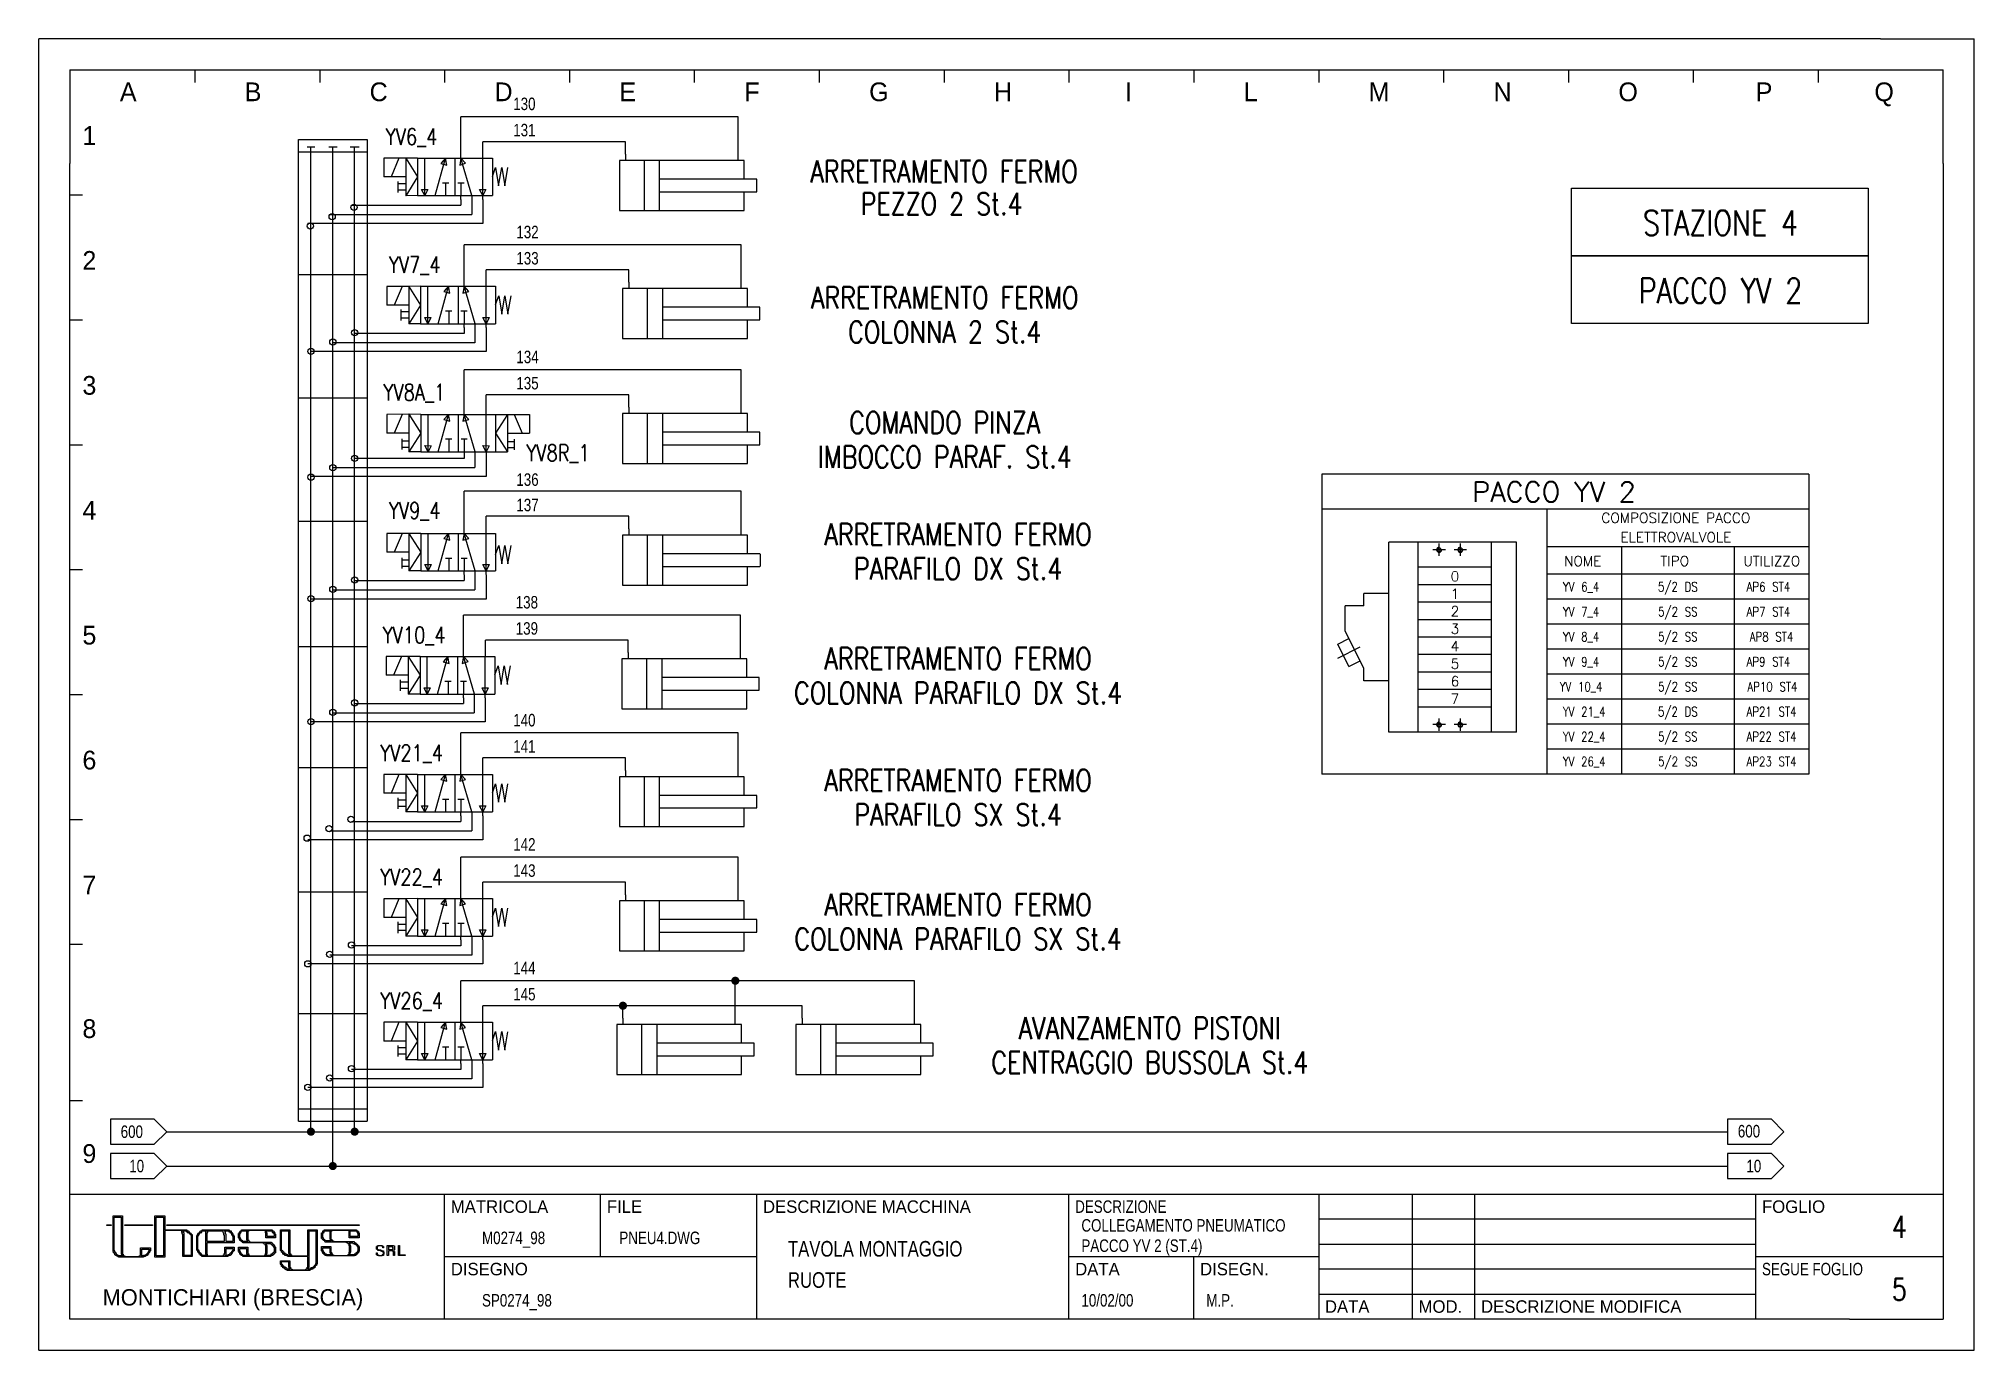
# Model space of a CAD drawing. Extents: x 5 to 315, y 5 to 215.
import ezdxf
from ezdxf.enums import TextEntityAlignment as Align

# ---------------------------------------------------------------- set-up
doc = ezdxf.new("R2010")
doc.units = 0
doc.header["$MEASUREMENT"] = 0
doc.linetypes.add('TRAT-C', pattern=[3.5, 2.5, -1])
doc.layers.get('0').update_dxf_attribs({"linetype": 'CONTINUOUS'})
for name, color, linetype in [('2', 7, 'CONTINUOUS'), ('CONTORNO', 7, 'CONTINUOUS'), ('FORMATO', 3, 'CONTINUOUS'), ('LINEAFIN', 4, 'CONTINUOUS'), ('QUOTA', 3, 'CONTINUOUS'), ('TESTI', 1, 'TRAT-C')]:
    doc.layers.add(name, color=color, linetype=linetype)
doc.styles.add('15TXT', font='TXT.shx', dxfattribs={"width": 0.8, "height": 1.5})
doc.styles.add('20TXT', font='TXT', dxfattribs={"width": 0.8, "height": 2})
doc.styles.add('30TXT', font='txt', dxfattribs={"height": 3})
doc.styles.add('35SIM', font='romans', dxfattribs={"width": 0.8, "height": 3.5})
doc.styles.add('ROMANS', font='romans.shx')

msp = doc.modelspace()

# ---------------------------------------------------------------- texts
at = {"layer": '2', "color": 3, "style": '15TXT', "width": 0.8}
for s, p in [('YV 6_4', (252.02, 126.5)), ('5/2 DS', (267.52, 126.5)), ('AP6 ST4', (282.02, 126.5)), ('YV 7_4', (252.02, 122.5)), ('5/2 SS', (267.52, 122.5)), ('AP7 ST4', (282.02, 122.5)), ('YV 8_4', (252.02, 118.5)), ('5/2 SS', (267.52, 118.5)), ('AP8 ST4', (282.52, 118.5)), ('YV 9_4', (252.02, 114.5)), ('5/2 SS', (267.52, 114.5)), ('AP9 ST4', (282.02, 114.5)), ('YV 10_4', (252.02, 110.5)), ('5/2 SS', (267.52, 110.5)), ('AP10 ST4', (282.67, 110.5)), ('YV 21_4', (252.52, 106.5)), ('5/2 DS', (267.52, 106.5)), ('AP21 ST4', (282.52, 106.5)), ('YV 22_4', (252.52, 102.5)), ('5/2 SS', (267.52, 102.5)), ('AP22 ST4', (282.52, 102.5)), ('YV 26_4', (252.52, 98.52)), ('5/2 SS', (267.52, 98.52)), ('AP23 ST4', (282.52, 98.52))]:
    msp.add_text(s, height=1.5, dxfattribs=at).set_placement(p, align=Align.CENTER)
at = {"layer": 'CONTORNO', "style": 'ROMANS'}
msp.add_text('PACCO YV 2', height=3.2, dxfattribs=at).set_placement((234.59, 140.85))
for s, p in [('COMPOSIZIONE PACCO ', (267.75, 137.49)), ('ELETTROVALVOLE ', (267.75, 134.38)), ('NOME', (252.27, 130.57)), ('TIPO', (267.03, 130.57)), ('UTILIZZO', (282.57, 130.57))]:
    msp.add_text(s, height=1.6, dxfattribs=at).set_placement(p, align=Align.CENTER)
at = {"layer": 'FORMATO'}
for s, height, p in [('A', 3, (18, 205)), ('B', 3, (38, 205)), ('C', 3, (58, 205)), ('D', 3, (78, 205)), ('E', 3, (98, 205)), ('F', 3, (118, 205)), ('G', 3, (138, 205)), ('H', 3, (158, 205)), ('I', 3, (179, 205)), ('L', 3, (198, 205)), ('M', 3, (218, 205)), ('N', 3, (238, 205)), ('O', 3, (258, 205)), ('P', 3, (280, 205)), ('1', 3, (12, 198)), ('2', 3, (12, 178)), ('3', 3, (12, 158)), ('4', 3, (12, 138)), ('5', 3, (12, 118)), ('6', 3, (12, 98)), ('7', 3, (12, 78)), ('8', 3, (12, 55)), ('9', 3, (12, 35)), ('MATRICOLA', 2, (71, 27)), ('FILE', 2, (96, 27)), ('DESCRIZIONE MACCHINA', 2, (121, 27)), ('FOGLIO', 2, (281, 27)), ('DISEGNO', 2, (71, 17)), ('DATA', 2, (171, 17)), ('DISEGN.', 2, (191, 17)), ('MONTICHIARI (BRESCIA)', 2.6136, (15.23, 12.17)), ('DATA', 2, (211, 11)), ('MOD.', 2, (226, 11)), ('DESCRIZIONE MODIFICA', 2, (236, 11))]:
    msp.add_text(s, height=height, dxfattribs=at).set_placement(p)
at = {"layer": 'FORMATO', "style": '30TXT'}
msp.add_text('Q', height=3, dxfattribs=at).set_placement((299, 205))
at = {"layer": 'FORMATO', "color": 1, "style": '20TXT', "width": 0.8}
for s, p in [('130', (81, 203.57)), ('131', (81, 199.37)), ('132', (81.5, 183.05)), ('133', (81.5, 178.85)), ('134', (81.5, 163.05)), ('135', (81.5, 158.85)), ('136', (81.5, 143.41)), ('137', (81.5, 139.34)), ('138', (81.4, 123.77)), ('139', (81.4, 119.58)), ('140', (81, 104.89)), ('141', (81, 100.69)), ('142', (81, 85)), ('143', (81, 80.81)), ('144', (81, 65.21)), ('145', (81, 61.02)), ('COLLEGAMENTO PNEUMATICO', (172, 24)), ('M0274_98', (76, 22)), ('PNEU4.DWG', (98, 22)), ('PACCO YV 2 (ST.4)', (172, 20.75)), ('SP0274_98', (76, 12)), ('10/02/00', (172, 12)), ('M.P.', (192, 12))]:
    msp.add_text(s, height=2, dxfattribs=at).set_placement(p)
at = {"layer": 'FORMATO', "color": 3, "style": '20TXT', "width": 0.8}
msp.add_text('DESCRIZIONE', height=2, dxfattribs=at).set_placement((171, 27))
at = {"layer": 'FORMATO', "color": 2, "style": '20TXT', "width": 0.8}
for s, p in [('TAVOLA MONTAGGIO', (125, 20)), ('RUOTE', (125, 15))]:
    msp.add_text(s, height=2.5, dxfattribs=at).set_placement(p)
at = {"layer": 'LINEAFIN', "style": 'ROMANS'}
for s, p in [('0', (231.14, 128.12)), ('2', (231.14, 122.52)), ('1', (231.14, 125.32)), ('3', (231.14, 119.72)), ('4', (231.14, 116.92)), ('5', (231.14, 114.12)), ('6', (231.14, 111.32)), ('7', (231.14, 108.52))]:
    msp.add_text(s, height=1.6, dxfattribs=at).set_placement(p)
at = {"layer": 'TESTI', "color": 4, "style": '35SIM', "width": 0.8}
for s, height, p in [('YV6_4', 2.625, (64.72, 198.01)), ('ARRETRAMENTO FERMO', 3.5, (150, 191.99)), ('PEZZO 2 St.4', 3.5, (149.61, 186.81)), ('STAZIONE 4', 4, (274.36, 183.5)), ('YV7_4', 2.625, (65.22, 177.5)), ('ARRETRAMENTO FERMO', 3.5, (150.11, 171.79)), ('PACCO YV 2', 4, (274.36, 172.65)), ('COLONNA 2 St.4', 3.5, (150.11, 166.29)), ('YV8A_1', 2.625, (65.16, 157.08)), ('COMANDO PINZA', 3.5, (150.11, 151.79)), ('YV8R_1', 2.625, (88.18, 147.38)), ('IMBOCCO PARAF. St.4', 3.5, (150.11, 146.29)), ('YV9_4', 2.625, (65.22, 138.15)), ('ARRETRAMENTO FERMO', 3.5, (152.25, 133.89)), ('PARAFILO DX St.4', 3.5, (152.25, 128.39)), ('YV10_4', 2.625, (65.12, 118.22)), ('ARRETRAMENTO FERMO', 3.5, (152.25, 114)), ('COLONNA PARAFILO DX St.4', 3.5, (152.25, 108.5)), ('YV21_4', 2.625, (64.72, 99.34)), ('ARRETRAMENTO FERMO', 3.5, (152.25, 94.5)), ('PARAFILO SX St.4', 3.5, (152.25, 89)), ('YV22_4', 2.625, (64.72, 79.45)), ('ARRETRAMENTO FERMO', 3.5, (152.25, 74.61)), ('COLONNA PARAFILO SX St.4', 3.5, (152.25, 69.11)), ('YV26_4', 2.625, (64.72, 59.66)), ('AVANZAMENTO PISTONI', 3.5, (182.96, 54.82)), ('CENTRAGGIO BUSSOLA St.4', 3.5, (182.96, 49.32))]:
    msp.add_text(s, height=height, dxfattribs=at).set_placement(p, align=Align.CENTER)
at = {"layer": 'TESTI', "linetype": 'TRAT-C', "style": '20TXT', "width": 0.8}
for s, p in [('600', (18.13, 39)), ('600', (277.13, 39.08)), ('10', (19.5, 33.5)), ('10', (278.5, 33.5))]:
    msp.add_text(s, height=2, dxfattribs=at).set_placement(p)
at = {"layer": 'TESTI', "color": 2, "style": '35SIM', "width": 0.8}
for s, p in [('4', (303, 23)), ('5', (303, 13))]:
    msp.add_text(s, height=3.5, dxfattribs=at).set_placement(p, align=Align.CENTER)
at = {"layer": 'TESTI', "style": '20TXT', "width": 0.8}
msp.add_text('SEGUE FOGLIO', height=2, dxfattribs=at).set_placement((281, 17))

# ---------------------------------------------------------------- blocks, each defined once
blk = doc.blocks.new('THESYS')
at = {"color": 7}
for points in [[(0.045, 0.325), (0.12, 0.325), (0.12, 0.02), (0.125, 0.02), (0.125, 0.01), (0.13, 0.01), (0.13, 0.005), (0.14, 0.005), (0.14, 0), (0.255, 0), (0.255, 0.005), (0.26, 0.005), (0.26, 0.01), (0.265, 0.01), (0.265, 0.07), (0.345, 0.07), (0.345, 0.045), (0.34, 0.045), (0.34, 0.035), (0.335, 0.035), (0.335, 0.03), (0.33, 0.03), (0.33, 0.02), (0.325, 0.02), (0.325, 0.015), (0.32, 0.015), (0.32, 0.01), (0.31, 0.01), (0.31, 0.005), (0.305, 0.005), (0.305, 0), (0.29, 0), (0.29, -0.005), (0.09, -0.005), (0.09, 0), (0.08, 0), (0.08, 0.005), (0.07, 0.005), (0.07, 0.01), (0.065, 0.01), (0.065, 0.015), (0.06, 0.015), (0.06, 0.025), (0.055, 0.025), (0.055, 0.03), (0.05, 0.03), (0.05, 0.04), (0.045, 0.04)], [(0.055, 0.315), (0.11, 0.315), (0.11, 0.02), (0.115, 0.02), (0.115, 0.01), (0.12, 0.01), (0.12, 0.005), (0.125, 0.005), (0.09, 0.005), (0.09, 0.01), (0.08, 0.01), (0.08, 0.015), (0.075, 0.015), (0.075, 0.02), (0.07, 0.02), (0.07, 0.03), (0.065, 0.03), (0.065, 0.035), (0.06, 0.035), (0.06, 0.045), (0.055, 0.045)], [(0.38, 0.325), (0.459, 0.325), (0.459, 0.215), (0.635, 0.215), (0.635, 0.21), (0.64, 0.21), (0.64, 0.205), (0.65, 0.205), (0.65, 0.2), (0.655, 0.2), (0.655, 0.194), (0.66, 0.194), (0.66, 0.19), (0.665, 0.19), (0.665, 0.184), (0.67, 0.184), (0.67, 0.18), (0.675, 0.18), (0.675, 0.175), (0.68, 0.175), (0.68, 0), (0.605, 0), (0.605, 0.18), (0.6, 0.18), (0.6, 0.194), (0.595, 0.194), (0.595, 0.205), (0.59, 0.205), (0.59, 0.21), (0.459, 0.21), (0.459, -0.005), (0.38, -0.005)], [(0.39, 0.315), (0.449, 0.315), (0.449, 0.005), (0.39, 0.005)], [(-0.005, 0.255), (0.03, 0.255), (0.03, 0.25), (-0.005, 0.25)], [(0.14, 0.255), (0.36, 0.255), (0.36, 0.25), (0.14, 0.25)], [(0.475, 0.255), (2.015, 0.255), (2.015, 0.25), (0.475, 0.25)], [(0.605, 0.205), (0.63, 0.205), (0.63, 0.2), (0.64, 0.2), (0.64, 0.194), (0.65, 0.194), (0.65, 0.19), (0.655, 0.19), (0.655, 0.184), (0.66, 0.184), (0.66, 0.18), (0.665, 0.18), (0.665, 0.175), (0.67, 0.175), (0.67, 0.01), (0.615, 0.01), (0.615, 0.19), (0.61, 0.19), (0.61, 0.2), (0.605, 0.2)], [(0.76, 0.215), (0.975, 0.215), (0.975, 0.21), (0.98, 0.21), (0.98, 0.205), (0.99, 0.205), (0.99, 0.194), (1, 0.194), (1, 0.184), (1.005, 0.184), (1.005, 0.175), (1.01, 0.175), (1.01, 0.165), (1.015, 0.165), (1.015, 0.11), (0.795, 0.11), (0.795, 0.02), (0.8, 0.02), (0.8, 0.01), (0.805, 0.01), (0.805, 0.005), (0.925, 0.005), (0.925, 0.01), (0.93, 0.01), (0.93, 0.015), (0.935, 0.015), (0.935, 0.025), (0.94, 0.025), (0.94, 0.075), (1.015, 0.075), (1.015, 0.045), (1.01, 0.045), (1.01, 0.04), (1.005, 0.04), (1.005, 0.035), (1, 0.035), (1, 0.025), (0.995, 0.025), (0.995, 0.02), (0.99, 0.02), (0.99, 0.015), (0.985, 0.015), (0.985, 0.01), (0.975, 0.01), (0.975, 0.005), (0.965, 0.005), (0.965, 0), (0.755, 0), (0.755, 0.005), (0.75, 0.005), (0.75, 0.01), (0.745, 0.01), (0.745, 0.02), (0.735, 0.02), (0.735, 0.03), (0.73, 0.03), (0.73, 0.035), (0.725, 0.035), (0.725, 0.045), (0.72, 0.045), (0.72, 0.055), (0.715, 0.055), (0.715, 0.165), (0.72, 0.165), (0.72, 0.175), (0.725, 0.175), (0.725, 0.184), (0.73, 0.184), (0.73, 0.19), (0.735, 0.19), (0.735, 0.194), (0.74, 0.194), (0.74, 0.2), (0.745, 0.2), (0.745, 0.205), (0.755, 0.205), (0.755, 0.21), (0.76, 0.21)], [(0.76, 0.205), (0.79, 0.205), (0.79, 0.2), (0.785, 0.2), (0.785, 0.02), (0.79, 0.02), (0.79, 0.01), (0.795, 0.01), (0.76, 0.01), (0.76, 0.015), (0.755, 0.015), (0.755, 0.02), (0.75, 0.02), (0.75, 0.025), (0.745, 0.025), (0.745, 0.03), (0.74, 0.03), (0.74, 0.035), (0.735, 0.035), (0.735, 0.05), (0.73, 0.05), (0.73, 0.055), (0.725, 0.055), (0.725, 0.165), (0.73, 0.165), (0.73, 0.175), (0.735, 0.175), (0.735, 0.184), (0.74, 0.184), (0.74, 0.19), (0.745, 0.19), (0.745, 0.194), (0.755, 0.194), (0.755, 0.2), (0.76, 0.2)], [(0.805, 0.205), (0.925, 0.205), (0.925, 0.194), (0.93, 0.194), (0.93, 0.175), (0.935, 0.175), (0.935, 0.12), (0.8, 0.12), (0.8, 0.194), (0.805, 0.194)], [(0.94, 0.205), (0.97, 0.205), (0.97, 0.2), (0.98, 0.2), (0.98, 0.194), (0.985, 0.194), (0.985, 0.19), (0.99, 0.19), (0.99, 0.184), (0.995, 0.184), (0.995, 0.175), (1, 0.175), (1, 0.165), (1.005, 0.165), (1.005, 0.12), (0.95, 0.12), (0.95, 0.18), (0.945, 0.18), (0.945, 0.2), (0.94, 0.2)], [(1.075, 0.215), (1.32, 0.215), (1.32, 0.21), (1.325, 0.21), (1.325, 0.205), (1.33, 0.205), (1.33, 0.2), (1.335, 0.2), (1.335, 0.194), (1.34, 0.194), (1.34, 0.18), (1.345, 0.18), (1.345, 0.15), (1.27, 0.15), (1.27, 0.19), (1.265, 0.19), (1.265, 0.205), (1.26, 0.205), (1.26, 0.21), (1.13, 0.21), (1.13, 0.2), (1.125, 0.2), (1.125, 0.135), (1.13, 0.135), (1.13, 0.125), (1.135, 0.125), (1.135, 0.12), (1.14, 0.12), (1.14, 0.115), (1.315, 0.115), (1.315, 0.11), (1.32, 0.11), (1.32, 0.105), (1.325, 0.105), (1.325, 0.1), (1.33, 0.1), (1.33, 0.095), (1.335, 0.095), (1.335, 0.085), (1.34, 0.085), (1.34, 0.075), (1.345, 0.075), (1.345, 0.03), (1.34, 0.03), (1.34, 0.025), (1.335, 0.025), (1.335, 0.02), (1.33, 0.02), (1.33, 0.015), (1.325, 0.015), (1.325, 0.01), (1.315, 0.01), (1.315, 0.005), (1.31, 0.005), (1.31, 0), (1.085, 0), (1.085, 0.005), (1.08, 0.005), (1.08, 0.01), (1.07, 0.01), (1.07, 0.015), (1.065, 0.015), (1.065, 0.02), (1.06, 0.02), (1.06, 0.03), (1.055, 0.03), (1.055, 0.04), (1.05, 0.04), (1.05, 0.075), (1.125, 0.075), (1.125, 0.025), (1.13, 0.025), (1.13, 0.015), (1.135, 0.015), (1.135, 0.01), (1.14, 0.01), (1.14, 0.005), (1.255, 0.005), (1.255, 0.01), (1.26, 0.01), (1.26, 0.015), (1.265, 0.015), (1.265, 0.025), (1.27, 0.025), (1.27, 0.09), (1.265, 0.09), (1.265, 0.1), (1.255, 0.1), (1.255, 0.105), (1.25, 0.105), (1.25, 0.11), (1.085, 0.11), (1.085, 0.115), (1.08, 0.115), (1.08, 0.12), (1.07, 0.12), (1.07, 0.125), (1.065, 0.125), (1.065, 0.13), (1.06, 0.13), (1.06, 0.14), (1.055, 0.14), (1.055, 0.15), (1.05, 0.15), (1.05, 0.184), (1.055, 0.184), (1.055, 0.194), (1.06, 0.194), (1.06, 0.2), (1.065, 0.2), (1.065, 0.205), (1.07, 0.205), (1.07, 0.21), (1.075, 0.21)], [(1.075, 0.205), (1.12, 0.205), (1.12, 0.2), (1.115, 0.2), (1.115, 0.135), (1.12, 0.135), (1.12, 0.125), (1.125, 0.125), (1.125, 0.12), (1.085, 0.12), (1.085, 0.125), (1.08, 0.125), (1.08, 0.13), (1.075, 0.13), (1.075, 0.135), (1.07, 0.135), (1.07, 0.14), (1.065, 0.14), (1.065, 0.15), (1.06, 0.15), (1.06, 0.184), (1.065, 0.184), (1.065, 0.194), (1.07, 0.194), (1.07, 0.2), (1.075, 0.2)], [(1.275, 0.205), (1.32, 0.205), (1.32, 0.194), (1.33, 0.194), (1.33, 0.184), (1.335, 0.184), (1.335, 0.16), (1.28, 0.16), (1.28, 0.19), (1.275, 0.19)], [(1.385, 0.215), (1.46, 0.215), (1.46, 0.025), (1.465, 0.025), (1.465, 0.02), (1.47, 0.02), (1.47, 0.015), (1.474, 0.015), (1.474, 0.01), (1.48, 0.01), (1.48, 0.005), (1.605, 0.005), (1.605, 0.215), (1.68, 0.215), (1.68, -0.06), (1.675, -0.06), (1.675, -0.07), (1.67, -0.07), (1.67, -0.075), (1.665, -0.075), (1.665, -0.08), (1.66, -0.08), (1.66, -0.09), (1.65, -0.09), (1.65, -0.095), (1.645, -0.095), (1.645, -0.1), (1.63, -0.1), (1.63, -0.105), (1.62, -0.105), (1.62, -0.11), (1.44, -0.11), (1.44, -0.105), (1.43, -0.105), (1.43, -0.1), (1.42, -0.1), (1.42, -0.095), (1.415, -0.095), (1.415, -0.09), (1.405, -0.09), (1.405, -0.08), (1.395, -0.08), (1.395, -0.065), (1.39, -0.065), (1.39, -0.06), (1.385, -0.06), (1.385, -0.035), (1.46, -0.035), (1.46, -0.085), (1.465, -0.085), (1.465, -0.095), (1.47, -0.095), (1.47, -0.1), (1.48, -0.1), (1.48, -0.105), (1.59, -0.105), (1.59, -0.1), (1.595, -0.1), (1.595, -0.095), (1.6, -0.095), (1.6, -0.085), (1.605, -0.085), (1.605, 0), (1.445, 0), (1.445, 0.005), (1.435, 0.005), (1.435, 0.01), (1.42, 0.01), (1.42, 0.015), (1.415, 0.015), (1.415, 0.02), (1.405, 0.02), (1.405, 0.03), (1.4, 0.03), (1.4, 0.035), (1.395, 0.035), (1.395, 0.045), (1.39, 0.045), (1.39, 0.05), (1.385, 0.05)], [(1.395, 0.205), (1.45, 0.205), (1.45, 0.025), (1.454, 0.025), (1.454, 0.02), (1.46, 0.02), (1.46, 0.015), (1.465, 0.015), (1.465, 0.01), (1.47, 0.01), (1.445, 0.01), (1.445, 0.015), (1.435, 0.015), (1.435, 0.02), (1.425, 0.02), (1.425, 0.025), (1.415, 0.025), (1.415, 0.035), (1.41, 0.035), (1.41, 0.04), (1.405, 0.04), (1.405, 0.045), (1.4, 0.045), (1.4, 0.05), (1.395, 0.05)], [(1.615, 0.205), (1.67, 0.205), (1.67, -0.06), (1.665, -0.06), (1.665, -0.07), (1.66, -0.07), (1.66, -0.075), (1.655, -0.075), (1.655, -0.08), (1.65, -0.08), (1.65, -0.085), (1.645, -0.085), (1.645, -0.09), (1.63, -0.09), (1.63, -0.095), (1.62, -0.095), (1.62, -0.1), (1.605, -0.1), (1.605, -0.095), (1.61, -0.095), (1.61, -0.085), (1.615, -0.085)], [(1.735, 0.215), (1.995, 0.215), (1.995, 0.21), (2, 0.21), (2, 0.205), (2.005, 0.205), (2.005, 0.2), (2.01, 0.2), (2.01, 0.19), (2.015, 0.19), (2.015, 0.15), (1.935, 0.15), (1.935, 0.21), (1.795, 0.21), (1.795, 0.2), (1.79, 0.2), (1.79, 0.14), (1.795, 0.14), (1.795, 0.135), (1.8, 0.135), (1.8, 0.125), (1.81, 0.125), (1.81, 0.12), (1.975, 0.12), (1.975, 0.115), (1.98, 0.115), (1.98, 0.11), (1.99, 0.11), (1.99, 0.105), (1.995, 0.105), (1.995, 0.1), (2, 0.1), (2, 0.095), (2.005, 0.095), (2.005, 0.09), (2.01, 0.09), (2.01, 0.08), (2.015, 0.08), (2.015, 0.04), (2.01, 0.04), (2.01, 0.03), (2.005, 0.03), (2.005, 0.025), (2, 0.025), (2, 0.02), (1.995, 0.02), (1.995, 0.015), (1.99, 0.015), (1.99, 0.01), (1.98, 0.01), (1.98, 0.005), (1.755, 0.005), (1.755, 0.01), (1.745, 0.01), (1.745, 0.015), (1.735, 0.015), (1.735, 0.025), (1.725, 0.025), (1.725, 0.035), (1.72, 0.035), (1.72, 0.045), (1.715, 0.045), (1.715, 0.08), (1.79, 0.08), (1.79, 0.035), (1.795, 0.035), (1.795, 0.025), (1.8, 0.025), (1.8, 0.015), (1.81, 0.015), (1.81, 0.01), (1.925, 0.01), (1.925, 0.015), (1.93, 0.015), (1.93, 0.02), (1.935, 0.02), (1.935, 0.035), (1.94, 0.035), (1.94, 0.085), (1.935, 0.085), (1.935, 0.1), (1.93, 0.1), (1.93, 0.105), (1.925, 0.105), (1.925, 0.11), (1.915, 0.11), (1.915, 0.115), (1.745, 0.115), (1.745, 0.12), (1.74, 0.12), (1.74, 0.125), (1.735, 0.125), (1.735, 0.13), (1.73, 0.13), (1.73, 0.135), (1.725, 0.135), (1.725, 0.14), (1.72, 0.14), (1.72, 0.145), (1.715, 0.145), (1.715, 0.19), (1.72, 0.19), (1.72, 0.194), (1.725, 0.194), (1.725, 0.205), (1.73, 0.205), (1.73, 0.21), (1.735, 0.21)], [(1.735, 0.205), (1.785, 0.205), (1.785, 0.2), (1.78, 0.2), (1.78, 0.14), (1.785, 0.14), (1.785, 0.135), (1.79, 0.135), (1.79, 0.125), (1.795, 0.125), (1.75, 0.125), (1.75, 0.13), (1.74, 0.13), (1.74, 0.135), (1.735, 0.135), (1.735, 0.14), (1.73, 0.14), (1.73, 0.15), (1.725, 0.15), (1.725, 0.19), (1.73, 0.19), (1.73, 0.194), (1.735, 0.194)], [(1.945, 0.205), (1.995, 0.205), (1.995, 0.2), (2, 0.2), (2, 0.19), (2.005, 0.19), (2.005, 0.16), (1.945, 0.16)], [(0.275, 0.06), (0.335, 0.06), (0.335, 0.045), (0.33, 0.045), (0.33, 0.035), (0.325, 0.035), (0.325, 0.03), (0.32, 0.03), (0.32, 0.02), (0.31, 0.02), (0.31, 0.015), (0.305, 0.015), (0.305, 0.01), (0.29, 0.01), (0.29, 0.005), (0.27, 0.005), (0.275, 0.005)], [(0.95, 0.065), (1.005, 0.065), (1.005, 0.045), (1, 0.045), (1, 0.04), (0.995, 0.04), (0.995, 0.035), (0.99, 0.035), (0.99, 0.03), (0.985, 0.03), (0.985, 0.025), (0.98, 0.025), (0.98, 0.02), (0.975, 0.02), (0.975, 0.015), (0.965, 0.015), (0.965, 0.01), (0.94, 0.01), (0.945, 0.01), (0.945, 0.015), (0.95, 0.015)], [(1.06, 0.065), (1.115, 0.065), (1.115, 0.02), (1.12, 0.02), (1.12, 0.015), (1.125, 0.015), (1.125, 0.01), (1.085, 0.01), (1.085, 0.015), (1.08, 0.015), (1.08, 0.02), (1.075, 0.02), (1.075, 0.025), (1.07, 0.025), (1.07, 0.03), (1.065, 0.03), (1.065, 0.04), (1.06, 0.04)], [(1.265, 0.105), (1.31, 0.105), (1.31, 0.1), (1.315, 0.1), (1.315, 0.095), (1.32, 0.095), (1.32, 0.09), (1.325, 0.09), (1.325, 0.085), (1.33, 0.085), (1.33, 0.075), (1.335, 0.075), (1.335, 0.035), (1.33, 0.035), (1.33, 0.03), (1.325, 0.03), (1.325, 0.025), (1.32, 0.025), (1.32, 0.02), (1.31, 0.02), (1.31, 0.015), (1.305, 0.015), (1.305, 0.01), (1.27, 0.01), (1.275, 0.01), (1.275, 0.025), (1.28, 0.025), (1.28, 0.09), (1.275, 0.09), (1.275, 0.1), (1.27, 0.1), (1.27, 0.105)], [(1.725, 0.07), (1.78, 0.07), (1.78, 0.03), (1.785, 0.03), (1.785, 0.025), (1.79, 0.025), (1.79, 0.015), (1.795, 0.015), (1.755, 0.015), (1.755, 0.02), (1.745, 0.02), (1.745, 0.025), (1.74, 0.025), (1.74, 0.03), (1.735, 0.03), (1.735, 0.035), (1.73, 0.035), (1.73, 0.045), (1.725, 0.045)], [(1.935, 0.11), (1.965, 0.11), (1.965, 0.105), (1.98, 0.105), (1.98, 0.1), (1.99, 0.1), (1.99, 0.095), (1.995, 0.095), (1.995, 0.09), (2, 0.09), (2, 0.08), (2.005, 0.08), (2.005, 0.04), (2, 0.04), (2, 0.03), (1.99, 0.03), (1.99, 0.02), (1.975, 0.02), (1.975, 0.015), (1.935, 0.015), (1.945, 0.015), (1.945, 0.035), (1.95, 0.035), (1.95, 0.085), (1.945, 0.085), (1.945, 0.105), (1.94, 0.105), (1.94, 0.11)], [(2.17, 0.09), (2.2, 0.09), (2.2, 0.085), (2.205, 0.085), (2.205, 0.08), (2.21, 0.08), (2.21, 0.07), (2.205, 0.07), (2.205, 0.08), (2.2, 0.08), (2.2, 0.085), (2.165, 0.085), (2.165, 0.08), (2.16, 0.08), (2.16, 0.06), (2.165, 0.06), (2.165, 0.055), (2.19, 0.055), (2.19, 0.05), (2.2, 0.05), (2.2, 0.045), (2.21, 0.045), (2.21, 0.035), (2.215, 0.035), (2.215, 0.02), (2.21, 0.02), (2.21, 0.01), (2.2, 0.01), (2.2, 0.005), (2.17, 0.005), (2.17, 0.01), (2.16, 0.01), (2.16, 0.015), (2.155, 0.015), (2.155, 0.03), (2.16, 0.03), (2.16, 0.015), (2.17, 0.015), (2.17, 0.01), (2.2, 0.01), (2.2, 0.015), (2.205, 0.015), (2.205, 0.02), (2.21, 0.02), (2.21, 0.035), (2.205, 0.035), (2.205, 0.04), (2.195, 0.04), (2.195, 0.045), (2.185, 0.045), (2.185, 0.05), (2.165, 0.05), (2.165, 0.055), (2.16, 0.055), (2.16, 0.06), (2.155, 0.06), (2.155, 0.08), (2.16, 0.08), (2.16, 0.085), (2.17, 0.085)], [(2.24, 0.09), (2.29, 0.09), (2.29, 0.085), (2.3, 0.085), (2.3, 0.055), (2.295, 0.055), (2.295, 0.04), (2.3, 0.04), (2.3, 0.01), (2.29, 0.01), (2.29, 0.04), (2.285, 0.04), (2.285, 0.045), (2.25, 0.045), (2.25, 0.01), (2.24, 0.01)], [(2.255, 0.08), (2.28, 0.08), (2.28, 0.075), (2.285, 0.075), (2.285, 0.06), (2.28, 0.06), (2.28, 0.055), (2.255, 0.055)], [(2.33, 0.09), (2.34, 0.09), (2.34, 0.015), (2.385, 0.015), (2.385, 0.01), (2.33, 0.01)], [(1.395, -0.04), (1.45, -0.04), (1.45, -0.085), (1.454, -0.085), (1.454, -0.095), (1.46, -0.095), (1.46, -0.1), (1.44, -0.1), (1.44, -0.095), (1.435, -0.095), (1.435, -0.09), (1.425, -0.09), (1.425, -0.085), (1.415, -0.085), (1.415, -0.08), (1.41, -0.08), (1.41, -0.075), (1.405, -0.075), (1.405, -0.065), (1.4, -0.065), (1.4, -0.06), (1.395, -0.06)]]:
    blk.add_lwpolyline(points, close=True, dxfattribs=at)
blk = doc.blocks.new('CEI7')
at = {"color": 1, "const_width": 0.65}
blk.add_lwpolyline([(0, -0.325, 1), (0, 0.325, 1)], format="xyb", close=True, dxfattribs=at)
blk = doc.blocks.new('CONN')
at = {"layer": 'FORMATO'}
blk.add_blockref('CEI7', (0, 0), dxfattribs=at)
blk = doc.blocks.new('5V2-EV')
for p, q in [((-1.51, 6.9), (-5.05, 6.89)), ((-5.05, 6.89), (-5.04, 3.89)), ((-2.61, 6.9), (-3.87, 3.89)), ((0.36, 6.9), (-1.54, 6.9)), ((-1.54, 6.9), (-1.53, 0.9)), ((-1.54, 6.9), (0.36, 3.9)), ((0.36, 6.9), (12.36, 6.9)), ((0.36, 6.9), (0.36, 0.9)), ((0.36, 6.9), (12.36, 6.9)), ((0.36, 6.9), (0.36, 0.9)), ((1.53, 0.9), (1.53, 6.88)), ((3.17, 0.9), (4.82, 6.9)), ((4.82, 6.9), (4.07, 6.07)), ((5.03, 5.81), (4.82, 6.9)), ((6.36, 6.91), (6.36, 0.91)), ((6.36, 6.9), (6.36, 0.9)), ((7.31, 6.9), (7.11, 5.8)), ((9.07, 0.9), (7.31, 6.9)), ((8.07, 6.08), (7.31, 6.9)), ((10.82, 0.9), (10.82, 6.88)), ((12.36, 6.9), (12.36, 0.9)), ((12.36, 6.9), (12.36, 0.9)), ((-1.5, 3.9), (-5.04, 3.89)), ((-2.8, 3.17), (-2.8, 1.4)), ((0.36, 3.9), (-1.53, 0.9)), ((4.07, 6.07), (5.03, 5.81)), ((7.11, 5.8), (8.07, 6.08)), ((12.35, 3.97), (12.86, 5.4)), ((12.86, 5.4), (13.33, 2.44)), ((13.33, 2.44), (13.84, 5.4)), ((13.84, 5.4), (14.35, 2.44)), ((14.31, 2.48), (14.85, 5.39)), ((-1.53, 2.79), (-2.8, 2.79)), ((-1.53, 1.79), (-2.8, 1.79)), ((0.37, 0.9), (-1.53, 0.9)), ((0.36, 0.9), (12.36, 0.9)), ((0.36, 0.9), (12.36, 0.9)), ((1.53, 0.9), (1.02, 1.9)), ((1.02, 1.9), (2.01, 1.89)), ((2.01, 1.89), (1.53, 0.9)), ((4.85, 2.9), (4.35, 2.9)), ((4.85, 2.9), (4.85, 0.9)), ((5.35, 2.9), (4.85, 2.9)), ((7.32, 2.9), (6.82, 2.9)), ((7.31, 2.9), (7.31, 0.9)), ((7.31, 0.29), (7.31, 0.9)), ((7.82, 2.9), (7.32, 2.9)), ((9.04, 0.87), (9.04, 0.24)), ((10.31, 1.9), (11.3, 1.89)), ((10.82, 0.9), (10.31, 1.9)), ((11.3, 1.89), (10.82, 0.9)), ((10.82, 0.29), (10.82, 0.9))]:
    blk.add_line(p, q)
for points in [[(1.53, 0.9), (1.02, 1.9), (2.01, 1.89), (1.53, 0.9), (1.02, 1.9)], [(10.82, 0.9), (10.31, 1.9), (11.3, 1.89), (10.82, 0.9), (10.31, 1.9)]]:
    blk.add_lwpolyline(points)

# ---------------------------------------------------------------- linework, layer by layer
for p, q in [((46.6, 198.88), (57.6, 198.88)), ((46.6, 196.88), (57.6, 196.88)), ((48.01, 197.69), (49.24, 197.69)), ((51.44, 197.69), (52.8, 197.69)), ((54.89, 197.69), (56.32, 197.69)), ((63.8, 195.87), (60.27, 195.86)), ((60.27, 195.86), (60.28, 192.86)), ((62.7, 195.87), (61.45, 192.86)), ((65.67, 195.88), (63.78, 195.87)), ((63.78, 195.87), (63.79, 189.87)), ((63.78, 195.87), (65.67, 192.88)), ((65.67, 195.88), (65.67, 189.88)), ((65.67, 195.88), (65.67, 189.88)), ((65.67, 195.88), (77.67, 195.88)), ((65.67, 195.88), (77.67, 195.88)), ((66.84, 189.88), (66.84, 195.86)), ((68.49, 189.88), (70.13, 195.88)), ((70.13, 195.88), (69.38, 195.04)), ((70.35, 194.78), (70.13, 195.88)), ((71.67, 195.88), (71.67, 189.88)), ((71.67, 195.88), (71.67, 189.88)), ((72.62, 195.87), (72.43, 194.77)), ((74.38, 189.88), (72.62, 195.88)), ((73.38, 195.06), (72.62, 195.87)), ((76.14, 189.88), (76.14, 195.86)), ((77.67, 195.88), (77.67, 189.88)), ((77.67, 195.88), (77.67, 189.88)), ((118, 195.51), (98, 195.51)), ((98, 195.51), (98, 187.51)), ((99, 196.51), (99, 195.51)), ((102, 187.51), (102, 195.51)), ((104.45, 187.51), (104.45, 195.51)), ((117, 195.51), (117, 196.51)), ((118, 192.48), (118, 195.51)), ((63.81, 192.87), (60.28, 192.86)), ((65.67, 192.88), (63.79, 189.87)), ((69.38, 195.04), (70.35, 194.78)), ((72.43, 194.77), (73.38, 195.06)), ((77.66, 192.94), (78.17, 194.37)), ((78.17, 194.37), (78.65, 191.42)), ((78.65, 191.42), (79.16, 194.37)), ((79.16, 194.37), (79.66, 191.42)), ((79.63, 191.45), (80.16, 194.37)), ((120, 192.51), (104.45, 192.51)), ((120, 190.51), (120, 192.51)), ((62.51, 192.14), (62.51, 190.38)), ((63.79, 191.76), (62.51, 191.76)), ((63.79, 190.76), (62.51, 190.76)), ((65.68, 189.88), (63.79, 189.87)), ((65.67, 189.88), (77.67, 189.88)), ((65.67, 189.88), (77.67, 189.88)), ((66.33, 190.87), (67.32, 190.87)), ((66.84, 189.88), (66.33, 190.87)), ((67.32, 190.87), (66.84, 189.88)), ((70.17, 191.88), (69.67, 191.88)), ((70.16, 191.88), (70.16, 189.88)), ((70.67, 191.88), (70.17, 191.88)), ((72.63, 191.88), (72.13, 191.88)), ((72.62, 191.87), (72.62, 189.87)), ((72.62, 189.26), (72.62, 189.87)), ((72.62, 189.26), (72.62, 188.33)), ((73.13, 191.88), (72.63, 191.88)), ((74.35, 189.84), (74.35, 189.22)), ((74.35, 189.22), (74.35, 186.83)), ((76.14, 189.88), (75.62, 190.87)), ((75.62, 190.87), (76.62, 190.87)), ((76.62, 190.87), (76.14, 189.88)), ((76.14, 189.26), (76.14, 189.87)), ((76.14, 189.26), (76.14, 185.42)), ((104.45, 190.51), (120, 190.51)), ((118, 187.51), (118, 190.51)), ((74.35, 186.81), (51.6, 186.81)), ((72.62, 188.31), (55.1, 188.31)), ((98, 187.51), (118, 187.51)), ((76.14, 185.42), (48.1, 185.42)), ((46.59, 177.25), (57.54, 177.25)), ((64.3, 175.35), (60.77, 175.34)), ((60.77, 175.34), (60.78, 172.34)), ((63.2, 175.35), (61.95, 172.35)), ((66.17, 175.36), (64.28, 175.35)), ((64.28, 175.35), (64.29, 169.35)), ((64.28, 175.35), (66.17, 172.36)), ((66.17, 175.36), (78.17, 175.36)), ((66.17, 175.36), (66.17, 169.36)), ((66.17, 175.36), (78.17, 175.36)), ((66.17, 175.36), (66.17, 169.36)), ((67.34, 169.36), (67.34, 175.34)), ((68.99, 169.36), (70.63, 175.36)), ((70.63, 175.36), (69.88, 174.53)), ((69.88, 174.53), (70.85, 174.26)), ((70.85, 174.26), (70.63, 175.36)), ((72.17, 175.36), (72.17, 169.36)), ((72.17, 175.36), (72.17, 169.36)), ((73.12, 175.36), (72.93, 174.26)), ((72.93, 174.26), (73.88, 174.54)), ((74.88, 169.36), (73.12, 175.36)), ((73.88, 174.54), (73.12, 175.36)), ((76.64, 169.36), (76.64, 175.34)), ((78.16, 172.43), (78.67, 173.85)), ((78.17, 175.36), (78.17, 169.36)), ((78.17, 175.36), (78.17, 169.36)), ((78.67, 173.85), (79.15, 170.9)), ((79.15, 170.9), (79.66, 173.85)), ((79.66, 173.85), (80.16, 170.9)), ((80.13, 170.93), (80.66, 173.85)), ((118.5, 175), (98.5, 175)), ((98.5, 175), (98.5, 167)), ((99.5, 176), (99.5, 175)), ((102.5, 167), (102.5, 175)), ((104.95, 167), (104.95, 175)), ((117.5, 175), (117.5, 176)), ((118.5, 171.97), (118.5, 175)), ((64.31, 172.35), (60.78, 172.34)), ((63.01, 171.63), (63.01, 169.86)), ((64.29, 171.25), (63.01, 171.25)), ((66.17, 172.36), (64.29, 169.35)), ((70.67, 171.36), (70.17, 171.36)), ((70.66, 171.36), (70.66, 169.36)), ((71.17, 171.36), (70.67, 171.36)), ((73.13, 171.36), (72.63, 171.36)), ((73.12, 171.36), (73.12, 169.36)), ((73.63, 171.36), (73.13, 171.36)), ((120.5, 172), (104.95, 172)), ((120.5, 170), (120.5, 172)), ((73.12, 167.79), (55.6, 167.79)), ((64.29, 170.25), (63.01, 170.25)), ((66.18, 169.36), (64.29, 169.35)), ((66.17, 169.36), (78.17, 169.36)), ((66.17, 169.36), (78.17, 169.36)), ((67.34, 169.36), (66.83, 170.35)), ((66.83, 170.35), (67.82, 170.35)), ((67.82, 170.35), (67.34, 169.36)), ((73.12, 168.75), (73.12, 169.36)), ((73.12, 168.75), (73.12, 167.81)), ((74.85, 169.33), (74.85, 168.7)), ((74.85, 168.7), (74.85, 166.32)), ((76.12, 170.35), (77.12, 170.35)), ((76.64, 169.36), (76.12, 170.35)), ((77.12, 170.35), (76.64, 169.36)), ((76.64, 168.75), (76.64, 169.36)), ((76.64, 168.75), (76.64, 164.9)), ((104.95, 170), (120.5, 170)), ((118.5, 167), (118.5, 169.99)), ((76.64, 164.9), (48.6, 164.9)), ((74.85, 166.3), (52.1, 166.3)), ((98.5, 167), (118.5, 167)), ((46.59, 157.5), (57.54, 157.5)), ((99.5, 156), (99.5, 155)), ((117.5, 155), (117.5, 156)), ((64.31, 154.86), (60.77, 154.85)), ((60.77, 154.85), (60.78, 151.86)), ((63.21, 154.85), (61.95, 151.87)), ((64.29, 154.86), (64.29, 148.85)), ((64.29, 154.86), (66.18, 151.85)), ((66.18, 154.85), (64.29, 154.86)), ((66.18, 154.85), (78.18, 154.85)), ((66.18, 154.85), (78.18, 154.85)), ((66.18, 154.85), (66.18, 148.85)), ((66.18, 154.85), (66.18, 148.85)), ((67.35, 148.85), (67.35, 154.83)), ((68.99, 148.85), (70.64, 154.85)), ((70.64, 154.85), (69.89, 154.02)), ((69.89, 154.02), (70.86, 153.76)), ((70.86, 153.76), (70.64, 154.85)), ((72.18, 154.85), (72.18, 148.85)), ((73.13, 154.85), (72.93, 153.75)), ((72.93, 153.75), (73.89, 154.03)), ((74.89, 148.85), (73.13, 154.85)), ((73.89, 154.03), (73.13, 154.85)), ((76.64, 148.85), (76.64, 154.83)), ((78.18, 154.85), (78.18, 148.85)), ((78.18, 154.85), (78.18, 148.85)), ((80.08, 154.85), (78.18, 151.85)), ((78.18, 154.85), (80.08, 154.85)), ((80.06, 154.85), (83.59, 154.85)), ((80.08, 154.85), (80.07, 148.85)), ((81.15, 154.85), (82.41, 151.84)), ((83.59, 154.85), (83.58, 151.85)), ((98.5, 155), (98.5, 147)), ((118.5, 155), (98.5, 155)), ((102.5, 147), (102.5, 155)), ((104.95, 147), (104.95, 155)), ((120.5, 152), (104.95, 152)), ((118.5, 151.97), (118.5, 155)), ((120.5, 150), (120.5, 152)), ((64.32, 151.85), (60.78, 151.86)), ((63.16, 150.93), (63.16, 149.23)), ((64.29, 150.57), (63.17, 150.57)), ((64.29, 149.57), (63.17, 149.57)), ((66.18, 151.85), (64.29, 148.85)), ((66.19, 148.85), (64.29, 148.85)), ((66.18, 148.85), (78.18, 148.85)), ((66.18, 148.85), (78.18, 148.85)), ((66.84, 149.85), (67.83, 149.84)), ((67.35, 148.85), (66.84, 149.85)), ((67.83, 149.84), (67.35, 148.85)), ((70.67, 150.86), (70.17, 150.86)), ((71.17, 150.86), (70.67, 150.86)), ((70.67, 150.86), (70.67, 148.86)), ((73.14, 150.86), (72.64, 150.86)), ((73.13, 150.85), (73.13, 148.85)), ((73.64, 150.86), (73.14, 150.86)), ((76.64, 148.85), (76.13, 149.85)), ((76.13, 149.85), (77.13, 149.84)), ((77.13, 149.84), (76.64, 148.85)), ((78.17, 148.85), (80.07, 148.85)), ((78.18, 151.85), (80.07, 148.85)), ((80.04, 151.85), (83.58, 151.85)), ((80.07, 150.53), (81.19, 150.53)), ((80.07, 149.53), (81.19, 149.53)), ((81.21, 149.17), (81.21, 150.87)), ((104.95, 150), (120.5, 150)), ((118.5, 147), (118.5, 149.99)), ((74.85, 146.3), (52.1, 146.3)), ((73.12, 147.79), (55.6, 147.79)), ((73.12, 148.75), (73.12, 147.81)), ((74.85, 148.7), (74.85, 146.32)), ((76.64, 148.75), (76.64, 144.9)), ((98.5, 147), (118.5, 147)), ((76.64, 144.9), (48.6, 144.9)), ((46.59, 137.75), (57.54, 137.75)), ((99.52, 136.5), (99.52, 135.5)), ((117.52, 135.5), (117.52, 136.5)), ((64.31, 135.8), (60.77, 135.8)), ((60.77, 135.8), (60.78, 132.81)), ((63.21, 135.79), (61.95, 132.81)), ((66.18, 135.8), (64.28, 135.8)), ((64.28, 135.8), (64.29, 129.8)), ((64.28, 135.8), (66.18, 132.8)), ((66.18, 135.8), (78.18, 135.8)), ((66.18, 135.8), (66.18, 129.8)), ((66.18, 135.8), (78.18, 135.8)), ((66.18, 135.8), (66.18, 129.8)), ((67.35, 129.8), (67.35, 135.78)), ((68.99, 129.8), (70.64, 135.8)), ((70.64, 135.8), (69.89, 134.97)), ((69.89, 134.97), (70.85, 134.71)), ((70.85, 134.71), (70.64, 135.8)), ((72.18, 135.8), (72.18, 129.8)), ((73.13, 135.8), (72.93, 134.7)), ((72.93, 134.7), (73.89, 134.98)), ((74.89, 129.8), (73.13, 135.8)), ((73.89, 134.98), (73.13, 135.8)), ((76.64, 129.8), (76.64, 135.78)), ((78.16, 132.43), (78.67, 133.85)), ((78.18, 135.8), (78.18, 129.8)), ((78.18, 135.8), (78.18, 129.8)), ((78.67, 133.85), (79.15, 130.9)), ((79.15, 130.9), (79.66, 133.85)), ((79.66, 133.85), (80.16, 130.9)), ((80.13, 130.93), (80.66, 133.85)), ((98.52, 135.5), (98.52, 127.5)), ((118.52, 135.5), (98.52, 135.5)), ((102.52, 127.5), (102.52, 135.5)), ((104.97, 127.5), (104.97, 135.5)), ((118.52, 132.47), (118.52, 135.5)), ((64.32, 132.8), (60.78, 132.81)), ((63.16, 131.88), (63.16, 130.17)), ((64.29, 131.52), (63.17, 131.52)), ((64.29, 130.52), (63.17, 130.52)), ((66.18, 132.8), (64.29, 129.8)), ((67.35, 129.8), (66.84, 130.79)), ((66.84, 130.79), (67.83, 130.79)), ((67.83, 130.79), (67.35, 129.8)), ((70.67, 131.8), (70.17, 131.8)), ((70.66, 131.8), (70.66, 129.8)), ((71.17, 131.8), (70.67, 131.8)), ((73.14, 131.8), (72.64, 131.8)), ((73.13, 131.8), (73.13, 129.8)), ((73.64, 131.8), (73.14, 131.8)), ((76.13, 130.79), (77.12, 130.79)), ((76.64, 129.8), (76.13, 130.79)), ((77.12, 130.79), (76.64, 129.8)), ((120.52, 132.5), (104.97, 132.5)), ((104.97, 130.5), (120.52, 130.5)), ((118.52, 127.5), (118.52, 130.5)), ((120.6, 130.5), (120.6, 132.5)), ((73.12, 128.22), (55.6, 128.22)), ((66.19, 129.8), (64.29, 129.8)), ((66.18, 129.8), (78.18, 129.8)), ((66.18, 129.8), (78.18, 129.8)), ((73.12, 129.17), (73.12, 128.24)), ((73.13, 129.19), (73.13, 129.8)), ((74.85, 129.8), (74.85, 129.12)), ((74.85, 129.12), (74.85, 126.74)), ((76.64, 129.19), (76.64, 129.8)), ((76.64, 129.17), (76.64, 125.27)), ((98.52, 127.5), (118.52, 127.5)), ((76.64, 125.27), (48.6, 125.27)), ((74.85, 126.72), (52.1, 126.72)), ((46.51, 117.69), (57.49, 117.69)), ((118.4, 115.72), (98.4, 115.72)), ((98.4, 115.72), (98.4, 107.72)), ((99.4, 116.72), (99.4, 115.72)), ((102.4, 107.72), (102.4, 115.72)), ((104.85, 107.72), (104.85, 115.72)), ((117.4, 115.72), (117.4, 116.72)), ((118.4, 112.69), (118.4, 115.72)), ((120.4, 112.72), (104.85, 112.72)), ((120.4, 110.72), (120.4, 112.72)), ((73.02, 108.52), (55.5, 108.52)), ((73.02, 109.47), (73.02, 108.54)), ((74.75, 109.42), (74.75, 107.04)), ((76.53, 109.47), (76.53, 105.63)), ((104.85, 110.72), (120.4, 110.72)), ((118.4, 107.72), (118.4, 110.72)), ((76.53, 105.63), (48.5, 105.63)), ((74.75, 107.02), (52, 107.02)), ((98.4, 107.72), (118.4, 107.72)), ((46.53, 98.32), (57.52, 98.32)), ((63.8, 97.19), (60.27, 97.18)), ((60.27, 97.18), (60.28, 94.18)), ((62.7, 97.19), (61.45, 94.19)), ((65.67, 97.2), (63.78, 97.19)), ((63.78, 97.19), (63.79, 91.19)), ((63.78, 97.19), (65.67, 94.2)), ((65.67, 97.2), (65.67, 91.2)), ((65.67, 97.2), (65.67, 91.2)), ((65.67, 97.2), (77.67, 97.2)), ((65.67, 97.2), (77.67, 97.2)), ((66.84, 91.2), (66.84, 97.18)), ((68.49, 91.2), (70.13, 97.2)), ((70.13, 97.2), (69.38, 96.37)), ((69.38, 96.37), (70.35, 96.1)), ((70.35, 96.1), (70.13, 97.2)), ((71.67, 97.2), (71.67, 91.2)), ((71.67, 97.2), (71.67, 91.2)), ((72.62, 97.2), (72.43, 96.1)), ((72.43, 96.1), (73.38, 96.38)), ((74.38, 91.2), (72.62, 97.2)), ((73.38, 96.38), (72.62, 97.2)), ((76.14, 91.2), (76.14, 97.18)), ((77.67, 97.2), (77.67, 91.2)), ((77.67, 97.2), (77.67, 91.2)), ((118, 96.84), (98, 96.84)), ((98, 96.84), (98, 88.84)), ((99, 97.84), (99, 96.84)), ((102, 88.84), (102, 96.84)), ((104.45, 88.84), (104.45, 96.84)), ((117, 96.84), (117, 97.84)), ((118, 93.81), (118, 96.84)), ((63.81, 94.19), (60.28, 94.18)), ((62.51, 93.47), (62.51, 91.7)), ((63.79, 93.09), (62.51, 93.09)), ((65.67, 94.2), (63.79, 91.19)), ((70.17, 93.2), (69.67, 93.2)), ((70.16, 93.2), (70.16, 91.2)), ((70.67, 93.2), (70.17, 93.2)), ((72.63, 93.2), (72.13, 93.2)), ((72.62, 93.2), (72.62, 91.2)), ((73.13, 93.2), (72.63, 93.2)), ((77.66, 94.27), (78.17, 95.69)), ((78.17, 95.69), (78.65, 92.74)), ((78.65, 92.74), (79.16, 95.69)), ((79.16, 95.69), (79.66, 92.74)), ((79.63, 92.77), (80.16, 95.69)), ((120, 93.84), (104.45, 93.84)), ((120, 91.84), (120, 93.84)), ((63.79, 92.09), (62.51, 92.09)), ((65.68, 91.2), (63.79, 91.19)), ((65.67, 91.2), (77.67, 91.2)), ((65.67, 91.2), (77.67, 91.2)), ((66.33, 92.19), (67.32, 92.19)), ((66.84, 91.2), (66.33, 92.19)), ((67.32, 92.19), (66.84, 91.2)), ((72.62, 90.59), (72.62, 91.2)), ((72.62, 90.59), (72.62, 89.65)), ((74.35, 91.16), (74.35, 90.54)), ((74.35, 90.54), (74.35, 88.15)), ((76.14, 91.2), (75.62, 92.19)), ((75.62, 92.19), (76.62, 92.19)), ((76.62, 92.19), (76.14, 91.2)), ((76.14, 90.58), (76.14, 91.2)), ((76.14, 90.58), (76.14, 86.74)), ((104.45, 91.84), (120, 91.84)), ((118, 88.84), (118, 91.83)), ((74.35, 88.13), (51.6, 88.13)), ((72.62, 89.63), (55.1, 89.63)), ((98, 88.84), (118, 88.84)), ((76.14, 86.74), (48.1, 86.74)), ((46.6, 78.42), (57.6, 78.42)), ((99, 77.95), (99, 76.95)), ((117, 76.95), (117, 77.95)), ((63.8, 77.3), (60.27, 77.29)), ((60.27, 77.29), (60.28, 74.29)), ((62.7, 77.3), (61.45, 74.3)), ((65.67, 77.31), (63.78, 77.3)), ((63.78, 77.3), (63.79, 71.3)), ((63.78, 77.3), (65.67, 74.31)), ((65.67, 77.31), (77.67, 77.31)), ((65.67, 77.31), (65.67, 71.31)), ((65.67, 77.31), (77.67, 77.31)), ((65.67, 77.31), (65.67, 71.31)), ((66.84, 71.31), (66.84, 77.29)), ((68.49, 71.31), (70.13, 77.31)), ((70.13, 77.31), (69.38, 76.48)), ((69.38, 76.48), (70.35, 76.21)), ((70.35, 76.21), (70.13, 77.31)), ((71.67, 77.31), (71.67, 71.31)), ((71.67, 77.31), (71.67, 71.31)), ((72.62, 77.31), (72.43, 76.21)), ((72.43, 76.21), (73.38, 76.49)), ((74.38, 71.31), (72.62, 77.31)), ((73.38, 76.49), (72.62, 77.31)), ((76.14, 71.31), (76.14, 77.29)), ((77.66, 74.38), (78.17, 75.8)), ((77.67, 77.31), (77.67, 71.31)), ((77.67, 77.31), (77.67, 71.31)), ((78.17, 75.8), (78.65, 72.85)), ((78.65, 72.85), (79.16, 75.8)), ((79.16, 75.8), (79.66, 72.85)), ((79.63, 72.88), (80.16, 75.8)), ((118, 76.95), (98, 76.95)), ((98, 76.95), (98, 68.95)), ((102, 68.95), (102, 76.95)), ((104.45, 68.95), (104.45, 76.95)), ((118, 73.92), (118, 76.95)), ((63.81, 74.31), (60.28, 74.29)), ((62.51, 73.58), (62.51, 71.81)), ((63.79, 73.2), (62.51, 73.2)), ((63.79, 72.2), (62.51, 72.2)), ((65.67, 74.31), (63.79, 71.3)), ((65.68, 71.31), (63.79, 71.3)), ((65.67, 71.31), (77.67, 71.31)), ((65.67, 71.31), (77.67, 71.31)), ((66.84, 71.31), (66.33, 72.3)), ((66.33, 72.3), (67.32, 72.3)), ((67.32, 72.3), (66.84, 71.31)), ((70.17, 73.31), (69.67, 73.31)), ((70.16, 73.31), (70.16, 71.31)), ((70.67, 73.31), (70.17, 73.31)), ((72.63, 73.31), (72.13, 73.31)), ((72.62, 73.31), (72.62, 71.31)), ((72.62, 70.7), (72.62, 71.31)), ((73.13, 73.31), (72.63, 73.31)), ((75.62, 72.3), (76.62, 72.3)), ((76.14, 71.31), (75.62, 72.3)), ((76.62, 72.3), (76.14, 71.31)), ((76.14, 70.7), (76.14, 71.31)), ((120, 73.95), (104.45, 73.95)), ((104.45, 71.95), (120, 71.95)), ((118, 68.95), (118, 71.94)), ((120, 71.95), (120, 73.95)), ((74.35, 68.25), (51.6, 68.25)), ((72.62, 69.74), (55.1, 69.74)), ((72.62, 70.7), (72.62, 69.76)), ((74.35, 71.28), (74.35, 70.65)), ((74.35, 70.65), (74.35, 68.27)), ((76.14, 70.7), (76.14, 66.85)), ((98, 68.95), (118, 68.95)), ((76.14, 66.85), (48.1, 66.85)), ((46.6, 58.92), (57.6, 58.92)), ((63.8, 57.52), (60.27, 57.51)), ((60.27, 57.51), (60.28, 54.51)), ((62.7, 57.51), (61.45, 54.51)), ((63.78, 57.52), (63.79, 51.52)), ((63.78, 57.52), (65.67, 54.52)), ((65.67, 57.52), (63.78, 57.52)), ((65.67, 57.52), (65.67, 51.52)), ((65.67, 57.52), (65.67, 51.52)), ((65.67, 57.52), (77.67, 57.52)), ((65.67, 57.52), (77.67, 57.52)), ((66.84, 51.52), (66.84, 57.5)), ((68.49, 51.52), (70.13, 57.52)), ((70.13, 57.52), (69.38, 56.69)), ((69.38, 56.69), (70.35, 56.43)), ((70.35, 56.43), (70.13, 57.52)), ((71.67, 57.53), (71.67, 51.53)), ((71.67, 57.52), (71.67, 51.52)), ((72.62, 57.52), (72.43, 56.42)), ((72.43, 56.42), (73.38, 56.7)), ((74.38, 51.52), (72.62, 57.52)), ((73.38, 56.7), (72.62, 57.52)), ((76.14, 51.52), (76.14, 57.5)), ((77.66, 54.59), (78.17, 56.02)), ((77.67, 57.52), (77.67, 51.52)), ((77.67, 57.52), (77.67, 51.52)), ((78.17, 56.02), (78.65, 53.06)), ((78.65, 53.06), (79.16, 56.02)), ((79.16, 56.02), (79.66, 53.06)), ((79.63, 53.1), (80.16, 56.01)), ((117.57, 57.17), (97.57, 57.17)), ((97.57, 57.17), (97.57, 49.17)), ((98.57, 58.17), (98.57, 57.17)), ((101.57, 49.17), (101.57, 57.17)), ((104.03, 49.17), (104.03, 57.17)), ((116.57, 57.17), (116.57, 58.17)), ((117.57, 54.14), (117.57, 57.17)), ((146.28, 57.17), (126.28, 57.17)), ((126.28, 57.17), (126.28, 49.17)), ((127.28, 58.17), (127.28, 57.17)), ((130.28, 49.17), (130.28, 57.17)), ((132.73, 49.17), (132.73, 57.17)), ((145.28, 57.17), (145.28, 58.17)), ((146.28, 54.14), (146.28, 57.17)), ((63.81, 54.52), (60.28, 54.51)), ((62.51, 53.79), (62.51, 52.02)), ((63.79, 53.41), (62.51, 53.41)), ((65.67, 54.52), (63.79, 51.52)), ((70.17, 53.52), (69.67, 53.52)), ((70.16, 53.52), (70.16, 51.52)), ((70.67, 53.52), (70.17, 53.52)), ((72.63, 53.52), (72.13, 53.52)), ((72.62, 53.52), (72.62, 51.52)), ((73.13, 53.52), (72.63, 53.52)), ((119.57, 54.17), (104.03, 54.17)), ((119.57, 52.17), (119.57, 54.17)), ((148.28, 54.17), (132.73, 54.17)), ((148.28, 52.17), (148.28, 54.17)), ((72.62, 49.96), (55.1, 49.96)), ((63.79, 52.41), (62.51, 52.41)), ((65.68, 51.52), (63.79, 51.52)), ((65.67, 51.52), (77.67, 51.52)), ((65.67, 51.52), (77.67, 51.52)), ((66.33, 52.52), (67.32, 52.51)), ((66.84, 51.52), (66.33, 52.52)), ((67.32, 52.51), (66.84, 51.52)), ((72.62, 50.91), (72.62, 51.52)), ((72.62, 50.91), (72.62, 49.98)), ((74.35, 51.49), (74.35, 50.86)), ((74.35, 50.86), (74.35, 48.48)), ((76.14, 51.52), (75.62, 52.52)), ((75.62, 52.52), (76.62, 52.51)), ((76.62, 52.51), (76.14, 51.52)), ((76.14, 50.91), (76.14, 51.52)), ((76.14, 50.91), (76.14, 47.07)), ((104.03, 52.17), (119.57, 52.17)), ((117.57, 49.17), (117.57, 52.16)), ((132.73, 52.17), (148.28, 52.17)), ((146.28, 49.17), (146.28, 52.16)), ((76.14, 47.07), (48.1, 47.07)), ((74.35, 48.46), (51.6, 48.46)), ((97.57, 49.17), (117.57, 49.17)), ((126.28, 49.17), (146.28, 49.17)), ((46.6, 43.67), (55.6, 43.67)), ((55.6, 43.67), (57.6, 43.67)), ((46.6, 41.67), (55.6, 41.67)), ((55.6, 41.67), (57.6, 41.67))]:
    msp.add_line(p, q)
for points in [[(66.84, 189.88), (66.33, 190.87), (67.32, 190.87), (66.84, 189.88), (66.33, 190.87)], [(76.14, 189.88), (75.62, 190.87), (76.62, 190.87), (76.14, 189.88), (75.62, 190.87)], [(67.34, 169.36), (66.83, 170.35), (67.82, 170.35), (67.34, 169.36), (66.83, 170.35)], [(76.64, 169.36), (76.12, 170.35), (77.12, 170.35), (76.64, 169.36), (76.12, 170.35)], [(67.35, 148.85), (66.84, 149.85), (67.83, 149.84), (67.35, 148.85), (66.84, 149.85)], [(76.64, 148.85), (76.13, 149.85), (77.13, 149.84), (76.64, 148.85), (76.13, 149.85)], [(67.35, 129.8), (66.84, 130.79), (67.83, 130.79), (67.35, 129.8), (66.84, 130.79)], [(76.64, 129.8), (76.13, 130.79), (77.12, 130.79), (76.64, 129.8), (76.13, 130.79)], [(66.84, 91.2), (66.33, 92.19), (67.32, 92.19), (66.84, 91.2), (66.33, 92.19)], [(76.14, 91.2), (75.62, 92.19), (76.62, 92.19), (76.14, 91.2), (75.62, 92.19)], [(66.84, 71.31), (66.33, 72.3), (67.32, 72.3), (66.84, 71.31), (66.33, 72.3)], [(76.14, 71.31), (75.62, 72.3), (76.62, 72.3), (76.14, 71.31), (75.62, 72.3)], [(66.84, 51.52), (66.33, 52.52), (67.32, 52.51), (66.84, 51.52), (66.33, 52.52)], [(76.14, 51.52), (75.62, 52.52), (76.62, 52.51), (76.14, 51.52), (75.62, 52.52)]]:
    msp.add_lwpolyline(points)
for centre in [(52, 186.5), (55.5, 188), (48.5, 185), (55.6, 167.93), (48.6, 164.93), (52.1, 166.43), (52.1, 146.3), (55.6, 147.8), (48.6, 144.8), (52.1, 126.85), (55.6, 128.35), (48.6, 125.35), (55.6, 108.66), (48.6, 105.66), (52.1, 107.16), (55, 90), (48, 87), (51.5, 88.5), (51.6, 68.38), (55.1, 69.88), (48.1, 66.88), (55.1, 50.09), (48.1, 47.09), (51.6, 48.59)]:
    msp.add_circle(centre, 0.5)
at = {"layer": '2', "color": 3}
for p, q in [((72.63, 195.77), (72.63, 202.51)), ((117, 202.51), (72.63, 202.51)), ((117, 196.51), (117, 202.51)), ((46.6, 41.67), (46.6, 198.88)), ((57.6, 198.88), (57.6, 41.67)), ((99, 198.51), (76.14, 198.51)), ((76.14, 195.75), (76.14, 198.51)), ((99, 196.51), (99, 198.51)), ((48.6, 40), (48.6, 197.69)), ((52.1, 34.5), (52.1, 197.69)), ((55.6, 40), (55.6, 197.69)), ((117.5, 182), (73.13, 182)), ((73.13, 175.25), (73.13, 182)), ((117.5, 176), (117.5, 182)), ((99.5, 178), (76.64, 178)), ((76.64, 175.23), (76.64, 178)), ((99.5, 176), (99.5, 178)), ((117.5, 162), (73.13, 162)), ((73.13, 154.83), (73.13, 162)), ((117.5, 156), (117.5, 162)), ((99.5, 158), (76.64, 158)), ((76.64, 154.79), (76.64, 158)), ((99.5, 156), (99.5, 158)), ((117.49, 142.54), (73.13, 142.54)), ((73.13, 135.8), (73.13, 142.54)), ((117.52, 136.5), (117.52, 142.54)), ((99.51, 138.54), (76.64, 138.54)), ((76.64, 135.78), (76.64, 138.54)), ((99.52, 136.5), (99.52, 138.54)), ((117.4, 122.72), (73.03, 122.72)), ((73.03, 115.98), (73.03, 122.72)), ((117.4, 116.72), (117.4, 122.72)), ((99.4, 118.72), (76.54, 118.72)), ((76.54, 115.96), (76.54, 118.72)), ((99.4, 116.72), (99.4, 118.72)), ((117, 103.84), (72.63, 103.84)), ((72.63, 97.09), (72.63, 103.84)), ((117, 97.84), (117, 103.84)), ((99, 99.84), (76.14, 99.84)), ((76.14, 97.07), (76.14, 99.84)), ((99, 97.84), (99, 99.84)), ((117, 83.95), (72.63, 83.95)), ((72.63, 77.2), (72.63, 83.95)), ((117, 77.95), (117, 83.95)), ((99, 79.95), (76.14, 79.95)), ((76.14, 77.18), (76.14, 79.95)), ((99, 77.95), (99, 79.95)), ((72.63, 57.42), (72.63, 64.16)), ((145.25, 64.16), (72.63, 64.16)), ((116.57, 58.17), (116.57, 64.17)), ((145.28, 58.17), (145.28, 64.17)), ((127.28, 60.16), (76.14, 60.16)), ((76.14, 57.4), (76.14, 60.16)), ((98.57, 58.17), (98.57, 60.17)), ((127.28, 58.17), (127.28, 60.16))]:
    msp.add_line(p, q, dxfattribs=at)
for points in [[(250.5, 191.08), (298, 191.08), (298, 180.23), (250.5, 180.23)], [(250.5, 180.23), (298, 180.23), (298, 169.38), (250.5, 169.38)]]:
    msp.add_lwpolyline(points, close=True, dxfattribs=at)
at = {"layer": 'CONTORNO'}
for p, q in [((210.52, 145.27), (210.52, 97.27)), ((288.52, 145.27), (210.52, 145.27)), ((288.52, 145.27), (288.52, 97.27)), ((288.52, 139.67), (210.52, 139.67)), ((246.52, 139.67), (246.52, 97.27)), ((288.52, 97.27), (210.52, 97.27))]:
    msp.add_line(p, q, dxfattribs=at)
at = {"layer": 'FORMATO'}
for p, q in [((5, 5), (5, 215)), ((299.99, 215), (5, 215)), ((300, 215), (315, 215)), ((315, 5), (315, 215)), ((10, 210), (295, 210)), ((10, 210), (10, 195)), ((30, 210), (30, 208)), ((50, 210), (50, 208)), ((70, 210), (70, 208)), ((90, 210), (90, 208)), ((110, 210), (110, 208)), ((130, 210), (130, 208)), ((150, 210), (150, 208)), ((170, 210), (170, 208)), ((190, 210), (190, 208)), ((210, 210), (210, 208)), ((230, 210), (230, 208)), ((250, 210), (250, 208)), ((270, 210), (270, 208)), ((290, 210), (290, 208)), ((295, 210), (310, 210)), ((310, 195), (310, 210)), ((10, 10), (10, 195)), ((310, 195), (310, 10)), ((10, 190), (12, 190)), ((10, 170), (12, 170)), ((10, 150), (12, 150)), ((10, 130), (12, 130)), ((10, 110), (12, 110)), ((10, 90), (12, 90)), ((10, 70), (12, 70)), ((10, 45), (12, 45)), ((23.5, 42), (16.5, 42)), ((16.5, 42), (16.5, 38)), ((25.5, 40), (23.5, 42)), ((275.5, 42), (275.5, 38)), ((282.5, 42), (275.5, 42)), ((284.5, 40), (282.5, 42)), ((16.5, 38), (23.5, 38)), ((23.5, 38), (25.5, 40)), ((25.5, 40), (275.5, 40)), ((275.5, 38), (282.5, 38)), ((282.5, 38), (284.5, 40)), ((16.5, 36.5), (16.5, 32.5)), ((23.5, 36.5), (16.5, 36.5)), ((25.5, 34.5), (23.5, 36.5)), ((23.5, 32.5), (25.5, 34.5)), ((25.5, 34.5), (275.5, 34.5)), ((282.5, 36.5), (275.5, 36.5)), ((275.5, 36.5), (275.5, 32.5)), ((284.5, 34.5), (282.5, 36.5)), ((282.5, 32.5), (284.5, 34.5)), ((16.5, 32.5), (23.5, 32.5)), ((275.5, 32.5), (282.5, 32.5)), ((10, 30), (310, 30)), ((70, 10), (70, 30)), ((95, 20), (95, 30)), ((120, 10), (120, 30)), ((170, 10), (170, 30)), ((210, 30), (210, 10)), ((225, 10), (225, 30)), ((235, 10), (235, 30)), ((280, 10), (280, 30)), ((280, 26), (210, 26)), ((210, 22), (280, 22)), ((70, 20), (120, 20)), ((170, 20), (210, 20)), ((190, 10), (190, 20)), ((280, 20), (310, 20)), ((280, 18), (210, 18)), ((210, 14), (280, 14)), ((295, 10), (10, 10)), ((295, 10), (310, 10)), ((5, 5), (299.99, 5)), ((300, 5), (315, 5))]:
    msp.add_line(p, q, dxfattribs=at)
at = {"layer": 'LINEAFIN'}
for p, q in [((221.23, 103.98), (221.23, 134.38)), ((241.69, 134.38), (221.23, 134.38)), ((225.93, 103.98), (225.93, 134.38)), ((229.29, 132.18), (229.29, 134.18)), ((232.69, 132.18), (232.69, 134.18)), ((237.69, 103.98), (237.69, 134.38)), ((241.69, 103.98), (241.69, 134.38)), ((237.69, 130.38), (225.93, 130.38)), ((230.29, 133.18), (228.29, 133.18)), ((233.69, 133.18), (231.69, 133.18)), ((237.69, 127.58), (225.93, 127.58)), ((217.23, 124.18), (214.23, 124.18)), ((214.23, 120.18), (214.23, 124.18)), ((217.23, 124.18), (217.23, 126.18)), ((221.23, 126.18), (217.23, 126.18)), ((237.69, 124.78), (225.93, 124.78)), ((237.69, 121.98), (225.93, 121.98)), ((213.05, 118.07), (214.83, 118.96)), ((214.83, 114.49), (213.05, 118.07)), ((217.23, 114.18), (214.23, 120.18)), ((237.69, 119.18), (225.93, 119.18)), ((213.05, 115.83), (216.62, 117.62)), ((214.83, 114.49), (216.62, 115.39)), ((237.69, 116.38), (225.93, 116.38)), ((217.23, 112.18), (217.23, 114.18)), ((221.23, 112.18), (217.23, 112.18)), ((237.69, 113.58), (225.93, 113.58)), ((237.69, 110.78), (225.93, 110.78)), ((237.69, 107.98), (225.93, 107.98)), ((229.29, 104.18), (229.29, 106.18)), ((232.69, 104.18), (232.69, 106.18)), ((241.69, 103.98), (221.23, 103.98)), ((230.29, 105.18), (228.29, 105.18)), ((233.69, 105.18), (231.69, 105.18))]:
    msp.add_line(p, q, dxfattribs=at)
for centre in [(229.29, 133.18), (232.69, 133.18), (229.29, 105.18), (232.69, 105.18)]:
    msp.add_circle(centre, 0.314, dxfattribs=at)
at = {"layer": 'LINEAFIN', "color": 4}
for centre in [(229.29, 133.18), (232.69, 133.18), (229.29, 105.18), (232.69, 105.18)]:
    msp.add_arc(centre, 0.4, 90, 0, dxfattribs=at)
at = {"layer": 'QUOTA'}
for p, q in [((288.52, 133.67), (246.52, 133.67)), ((258.52, 133.67), (258.52, 97.27)), ((276.52, 133.67), (276.52, 97.27)), ((288.52, 129.27), (246.52, 129.27)), ((288.52, 125.27), (246.52, 125.27)), ((288.52, 121.27), (246.52, 121.27)), ((288.52, 117.27), (246.52, 117.27)), ((288.52, 113.27), (246.52, 113.27)), ((288.52, 109.27), (246.52, 109.27)), ((288.52, 105.27), (246.52, 105.27)), ((288.52, 101.27), (246.52, 101.27))]:
    msp.add_line(p, q, dxfattribs=at)

# ---------------------------------------------------------------- block references
msp.add_blockref('5V2-EV', (65.71, 109.18))
at = {"layer": '2', "color": 3}
for p in [(116.57, 64.17), (98.57, 60.17)]:
    msp.add_blockref('CONN', p, dxfattribs=at)
at = {"layer": '2'}
for p in [(48.6, 40), (48.6, 40), (48.6, 40), (55.6, 40), (55.6, 40), (55.6, 40), (52.1, 34.5), (52.1, 34.5), (52.1, 34.5)]:
    msp.add_blockref('CONN', p, dxfattribs=at)
at = {"layer": 'FORMATO', "xscale": 20, "yscale": 20, "zscale": 20}
msp.add_blockref('THESYS', (16, 20), dxfattribs=at)

msp.set_redraw_order([(e.dxf.handle, doc.entitydb.next_handle()) for e in msp.query("TEXT MTEXT ATTDEF DIMENSION ARC_DIMENSION")])  # texts and dimensions are drawn at this point

doc.saveas('drawing.dxf')
